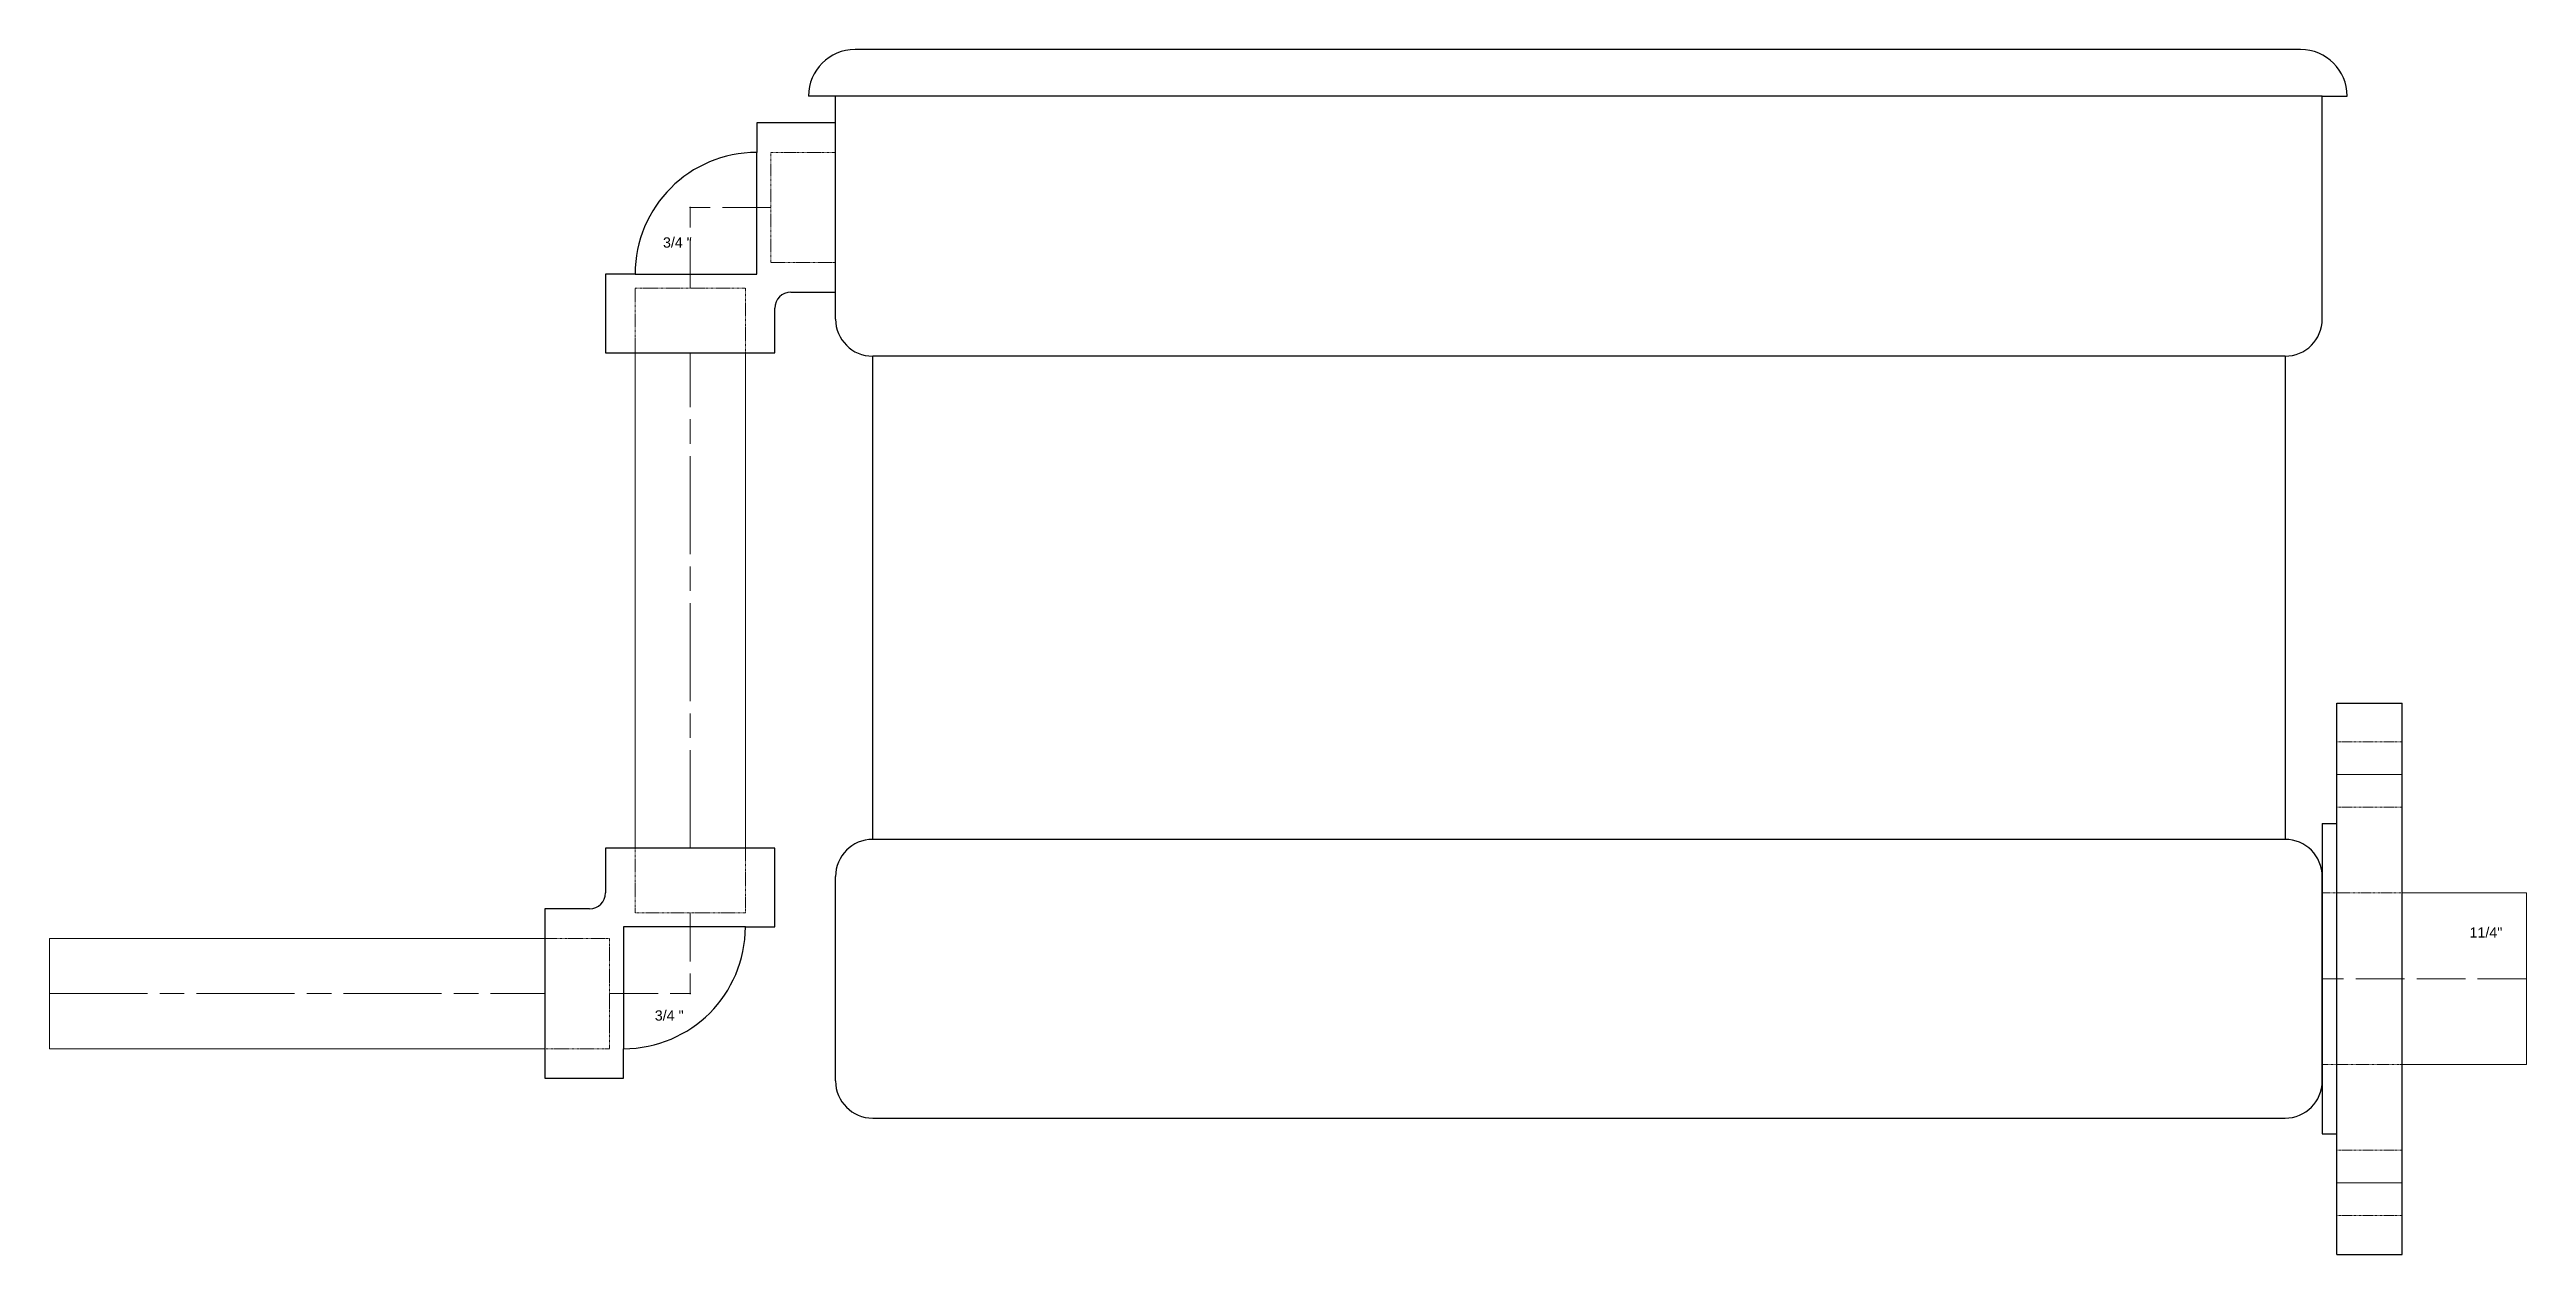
# Model space of a CAD drawing. Header units: millimetres. Extents: x 120 to 9893, y 17 to 2160.
# Drawn here: x 428 to 1034, y 17 to 312 of the extents above; entities that cross this region are included whole.
import ezdxf

# ---------------------------------------------------------------- set-up
doc = ezdxf.new("R2010")
doc.units = ezdxf.units.MM
for name, pattern in [('ACAD_ISO02W100', [15, 12, -3]), ('ACAD_ISO08W100', [36, 24, -3, 6, -3]), ('PHANTOM2', [1.25, 0.625, -0.125, 0.125, -0.125, 0.125, -0.125])]:
    doc.linetypes.add(name, pattern=pattern)
doc.layers.add('1', color=7, linetype='Continuous')
doc.layers.add('2', color=8, linetype='PHANTOM2', lineweight=0)
doc.layers.add('CENTER', color=1, linetype='ACAD_ISO08W100', lineweight=0)
doc.layers.add('BANTU', color=8, linetype='ACAD_ISO02W100', lineweight=0, plot=False)
doc.styles.get("Standard").update_dxf_attribs({"font": 'arial.ttf'})

msp = doc.modelspace()

# ---------------------------------------------------------------- texts
at = {"char_height": 2.5, "attachment_point": 1}
for s, insert in [('\\fArial|b0|i0;3/4 "', (578, 265.83)), ('\\P11/4"', (1020.31, 101.07)), ('\\fArial|b0|i0;3/4 "', (576, 76.58))]:
    msp.add_mtext(s, dxfattribs=dict(at, insert=insert))

# ---------------------------------------------------------------- blocks, each defined once
blk = doc.blocks.new('3P4 90 ELL SOCKOLET SIDE')
at = {"layer": '1'}
for p, q in [((-16.42, 20.87), (-35.85, 20.87)), ((-35.85, 20.87), (-35.85, -20.87)), ((-16.42, 13.6), (-16.42, 20.87)), ((-16.42, 13.6), (-16.42, -16.42)), ((-16.42, -16.42), (13.6, -16.42)), ((20.87, -16.42), (13.6, -16.42)), ((20.87, -35.85), (20.87, -16.42)), ((-35.85, -20.87), (-24.85, -20.87)), ((-20.87, -24.85), (-20.87, -35.85)), ((-20.87, -35.85), (20.87, -35.85))]:
    blk.add_line(p, q, dxfattribs=at)
for centre, radius in [((-16.42, -16.42), 30.02), ((-24.85, -24.85), 3.98)]:
    blk.add_arc(centre, radius, 0, 90, dxfattribs=at)
blk.add_point((0, 0), dxfattribs=at)
blk.add_point((0, 0), dxfattribs=at)
at = {"layer": '2', "lineweight": 0}
for p, q in [((-35.85, 13.6), (-19.93, 13.6)), ((-19.93, 13.6), (-19.93, -13.6)), ((-19.93, -13.6), (-35.85, -13.6)), ((-13.6, -35.85), (-13.6, -19.93)), ((-13.6, -19.93), (13.6, -19.93)), ((13.6, -19.93), (13.6, -35.85))]:
    blk.add_line(p, q, dxfattribs=at)
at = {"layer": 'BANTU', "lineweight": 0}
for p in [(-19.93, 0), (0, -19.93)]:
    blk.add_line(p, (0, 0), dxfattribs=at)
blk = doc.blocks.new('3P4 PIPE')
at = {"layer": '1', "lineweight": 0}
blk.add_lwpolyline([(-121.27, 13.5), (0, 13.5), (0, -13.5), (-121.27, -13.5)], close=True, dxfattribs=at)
at = {"layer": 'CENTER', "lineweight": 0}
blk.add_line((-121.27, 0), (0, 0), dxfattribs=at)
blk = doc.blocks.new('11P4  FLANGE SIDE')
at = {"layer": '1'}
for p, q in [((-46.62, 67.82), (-30.54, 67.82)), ((-46.62, -67.82), (-46.62, 67.82)), ((-30.54, -67.82), (-30.54, 67.82)), ((-50.24, 38.18), (-50.24, -38.18)), ((-50.24, 38.18), (-46.62, 38.18)), ((-50.24, -38.18), (-46.62, -38.18)), ((-46.62, -67.82), (-30.54, -67.82))]:
    blk.add_line(p, q, dxfattribs=at)
at = {"layer": '1', "lineweight": 0}
blk.add_lwpolyline([(-30.54, -21.1), (0, -21.1), (0, 21.1), (-30.54, 21.1)], close=True, dxfattribs=at)
at = {"layer": '2', "lineweight": 0}
for p, q in [((-30.54, 58.28), (-46.62, 58.28)), ((-30.54, 42.2), (-46.62, 42.2)), ((-50.24, 21.1), (-27.52, 21.1)), ((-27.52, -21.1), (-50.24, -21.1)), ((-30.54, -42.2), (-46.62, -42.2)), ((-30.54, -58.28), (-46.62, -58.28))]:
    blk.add_line(p, q, dxfattribs=at)
at = {"layer": 'BANTU', "lineweight": 0}
blk.add_line((0, 0), (-50.24, 0), dxfattribs=at)
at = {"layer": 'CENTER'}
for p, q in [((-30.54, 50.24), (-46.62, 50.24)), ((-30.54, -50.24), (-46.62, -50.24))]:
    blk.add_line(p, q, dxfattribs=at)

# ---------------------------------------------------------------- linework, layer by layer
at = {"linetype": 'Continuous'}
for p, q in [((978.96, 311.82), (625.02, 311.82)), ((984.25, 300.44), (613.64, 300.44)), ((975.15, 236.74), (629.35, 236.74)), ((975.15, 118.44), (629.35, 118.44))]:
    msp.add_line(p, q, dxfattribs=at)
for p, q in [((620.25, 245.84), (620.25, 300.44)), ((984.25, 300.44), (990.34, 300.44)), ((984.25, 245.84), (984.25, 300.44)), ((629.35, 118.44), (629.35, 236.74)), ((629.35, 118.44), (629.35, 236.74)), ((975.15, 236.74), (975.15, 118.44)), ((620.25, 59.29), (620.25, 109.34)), ((984.25, 59.29), (984.25, 109.34)), ((984.25, 59.29), (984.25, 109.34)), ((629.35, 50.19), (975.15, 50.19))]:
    msp.add_line(p, q)
for centre, radius, start, end in [((625.02, 300.44), 11.38, 90, 180), ((978.96, 300.44), 11.38, 0, 90), ((629.35, 245.84), 9.1, 180, 270), ((975.15, 245.84), 9.1, 270, 0), ((629.35, 109.34), 9.1, 90, 180), ((975.15, 109.34), 9.1, 0, 90), ((629.35, 59.29), 9.1, 180, 270), ((975.15, 59.29), 9.1, 270, 0)]:
    msp.add_arc(centre, radius, start, end)

# ---------------------------------------------------------------- block references
at = {"layer": '1', "lineweight": 0, "xscale": 0.9925956609533363, "yscale": 0.9925956609533363, "zscale": 0.9925956609533363}
for p, rotation in [((584.67, 273.14), 89.99999999999999), ((584.67, 80.7), 270)]:
    msp.add_blockref('3P4 90 ELL SOCKOLET SIDE', p, dxfattribs=dict(at, rotation=rotation))
at = {"layer": '1', "lineweight": 0, "rotation": 90}
msp.add_blockref('3P4 PIPE', (584.67, 237.56), dxfattribs=at)
at = {"layer": '1', "lineweight": 0, "xscale": 0.9952606635075207, "yscale": 0.9952606635075207, "zscale": 0.9952606635075207}
msp.add_blockref('11P4  FLANGE SIDE', (1034.25, 84.32), dxfattribs=at)
at = {"layer": '1', "lineweight": 0}
msp.add_blockref('3P4 PIPE', (549.08, 80.7), dxfattribs=at)

msp.set_redraw_order([(e.dxf.handle, doc.entitydb.next_handle()) for e in msp.query("TEXT MTEXT ATTDEF DIMENSION ARC_DIMENSION")])  # texts and dimensions are drawn at this point

doc.saveas('drawing.dxf')
